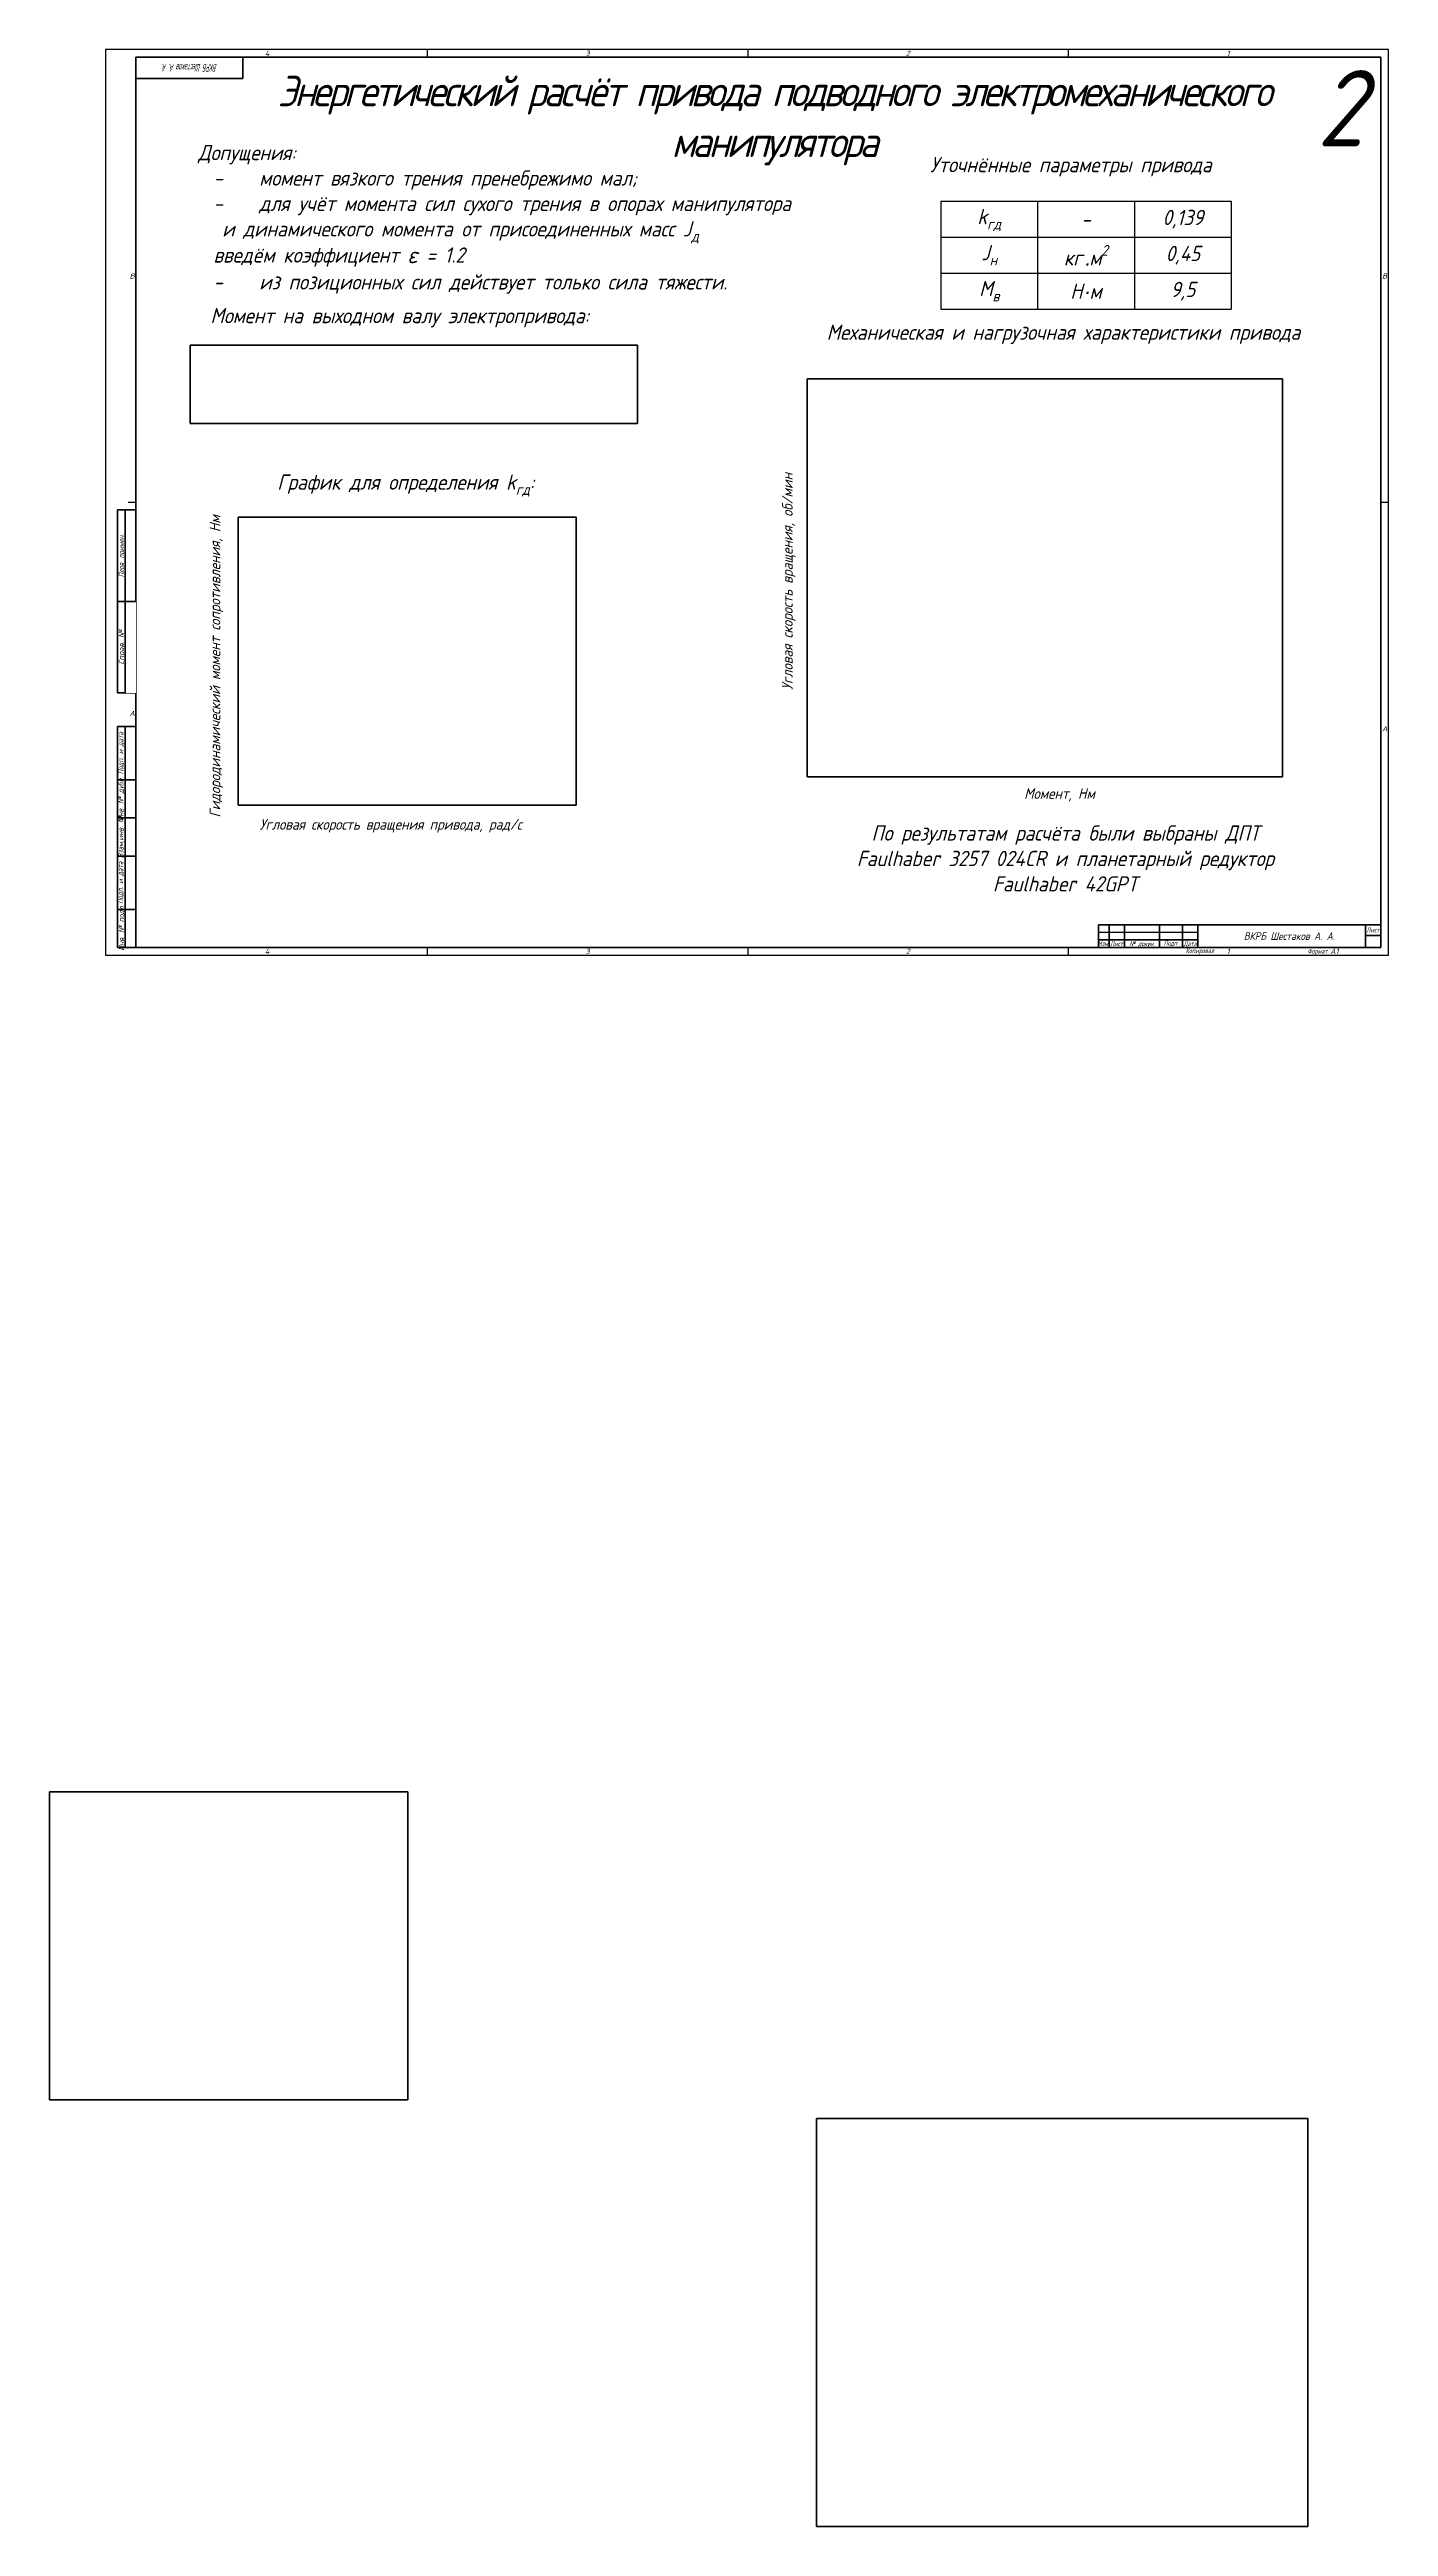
# Model space of a CAD drawing. Header units: millimetres. Extents: x 0 to 4532, y -1031 to 594.
# Drawn here: x 891 to 1768, y -1031 to 594 of the extents above; entities that cross this region are included whole.
import ezdxf
from ezdxf.enums import TextEntityAlignment as Align

# ---------------------------------------------------------------- set-up
doc = ezdxf.new("R2010")
doc.units = ezdxf.units.MM
doc.set_wipeout_variables(frame=1)
doc.layers.add('AM_BOR', color=7, linetype='Continuous', lineweight=50)
doc.layers.add('Текст', color=7, linetype='Continuous', lineweight=50)
doc.styles.add('ACGOSTTS', font='geniso.shx', dxfattribs={"oblique": 15})
doc.styles.get("Standard").update_dxf_attribs({"font": 'geniso.shx', "oblique": 15})
picture_1 = doc.add_image_def('image2.jpg', size_in_pixel=(554, 97))
picture_2 = doc.add_image_def('image3.jpg', size_in_pixel=(591, 509))
picture_3 = doc.add_image_def('image4.jpg', size_in_pixel=(811, 674))
picture_4 = doc.add_image_def('image5.jpg', size_in_pixel=(558, 476))
picture_5 = doc.add_image_def('image6.jpg', size_in_pixel=(760, 637))

# ---------------------------------------------------------------- blocks, each defined once
blk = doc.blocks.new('GOST_A1_LANDSCAPE')
at = {"layer": 'AM_BOR', "color": 1, "lineweight": 25}
for p, q in [((841, 594), (0, 594)), ((0, 594), (0, 0)), ((211, 594), (211, 589)), ((421, 594), (421, 589)), ((631, 594), (631, 589)), ((841, 0), (841, 594)), ((20, 297), (15, 297)), ((841, 297), (836, 297)), ((0, 0), (841, 0)), ((211, 5), (211, 0)), ((421, 5), (421, 0)), ((631, 5), (631, 0))]:
    blk.add_line(p, q, dxfattribs=at)
at = {"layer": 'AM_BOR', "color": 7, "lineweight": 50}
for p, q in [((836, 589), (20, 589)), ((20, 589), (20, 5)), ((836, 5), (836, 589)), ((20, 5), (836, 5))]:
    blk.add_line(p, q, dxfattribs=at)
at = {"layer": 'AM_BOR', "color": 1, "lineweight": 25, "style": 'ACGOSTTS', "oblique": 15}
for s, p in [('4', (106, 591.5)), ('3', (316, 591.5)), ('2', (526, 591.5)), ('1', (736, 591.5)), ('B', (17.5, 445.5)), ('B', (838.5, 445.5)), ('A', (17.5, 158.5)), ('A', (838.5, 148.5)), ('4', (106, 2.5)), ('3', (316, 2.5)), ('2', (526, 2.5)), ('1', (736, 2.5))]:
    blk.add_text(s, height=3.5, dxfattribs=at).set_placement(p, align=Align.MIDDLE_CENTER)
blk = doc.blocks.new('GOST_FORM2A')
at = {"layer": 'AM_BOR', "color": 7, "lineweight": 50}
for p, q in [((-185, 15), (-178, 15)), ((-185, 0), (-185, 15)), ((-185, 15), (0, 15)), ((-185, 5), (-120, 5)), ((0, 0), (-185, 0)), ((-178, 15), (-178, 0)), ((-178, 15), (-168, 15)), ((-168, 15), (-168, 0)), ((-168, 15), (-145, 15)), ((-145, 15), (-145, 0)), ((-145, 15), (-130, 15)), ((-130, 15), (-130, 0)), ((-130, 15), (-120, 15)), ((-120, 15), (-120, 0)), ((-10, 15), (-10, 0)), ((0, 8), (-10, 8)), ((0, 15), (0, 0))]:
    blk.add_line(p, q, dxfattribs=at)
at = {"layer": 'AM_BOR', "color": 1, "lineweight": 25}
blk.add_line((-185, 10), (-120, 10), dxfattribs=at)
at = {"layer": 'AM_BOR', "color": 1, "lineweight": 25, "style": 'ACGOSTTS', "oblique": 15, "width": 0.8}
for s, p in [('Изм.', (-181.7, 2.5)), ('Лист', (-173.2, 2.5)), ('№ докум.', (-156.5, 2.5)), ('Подп.', (-137.5, 2.9)), ('Дата', (-125, 2.5)), ('Лист', (-5.2, 11.5)), ('Копировал', (-118.6, -2.1))]:
    blk.add_text(s, height=3.17, dxfattribs=at).set_placement(p, align=Align.MIDDLE_CENTER)
blk.add_text('Формат', height=3.17, dxfattribs=at).set_placement((-35, -2.5), align=Align.MIDDLE_RIGHT)
at = {"layer": 'AM_BOR', "color": 2, "lineweight": 25, "style": 'ACGOSTTS', "oblique": 15}
blk.add_attdef('GEN-TITLE-PARTNO{22}', text='', height=5, dxfattribs=at).set_placement((-60, 7.5), align=Align.MIDDLE_CENTER)
at = {"layer": 'AM_BOR', "color": 2, "lineweight": 25, "style": 'ACGOSTTS', "oblique": 15, "width": 0.8}
blk.add_attdef('GEN-TITLE-SHEET{2.5}', text='', height=3.17, dxfattribs=at).set_placement((-5, 4), align=Align.MIDDLE_CENTER)
at = {"layer": 'AM_BOR', "color": 2, "lineweight": 25, "style": 'ACGOSTTS', "oblique": 15}
blk.add_attdef('GEN-TITLE-SIZ{15.7}', text='', height=3.5, dxfattribs=at).set_placement((-33.1, -2.5), align=Align.MIDDLE_LEFT)
blk = doc.blocks.new('GOST_EXT12')
at = {"layer": 'AM_BOR', "color": 7, "lineweight": 50, "ltscale": 0.3}
for p, q in [((0, 287), (-12, 287)), ((-12, 287), (-12, 167)), ((0, 167), (0, 287)), ((-12, 167), (0, 167))]:
    blk.add_line(p, q, dxfattribs=at)
at = {"layer": 'AM_BOR', "color": 7, "lineweight": 50}
for p, q in [((-12, 0), (-12, 145)), ((0, 145), (-12, 145)), ((-12, 145), (-12, 110)), ((-7, 0), (-7, 145)), ((0, 145), (0, 0)), ((0, 110), (-12, 110)), ((-12, 110), (-12, 85)), ((0, 85), (-12, 85)), ((-12, 85), (-12, 60)), ((0, 60), (-12, 60)), ((-12, 60), (-12, 25)), ((0, 25), (-12, 25)), ((-12, 25), (-12, 0)), ((0, 0), (-12, 0))]:
    blk.add_line(p, q, dxfattribs=at)
at = {"layer": 'AM_BOR', "color": 1, "lineweight": 25, "style": 'ACGOSTTS', "oblique": 15}
for s, width, p in [('Перв. примен.', 0.821392, (-9.5, 257)), ('Подп. и дата', 0.842977, (-10, 127.5)), ('Инв. № дубл.', 0.891828, (-9.9, 97.3)), ('Взам.инв. №', 0.899981, (-9.9, 72.5)), ('Подп. и дата', 0.842977, (-10.1, 42.5)), ('Инв. № подл', 0.910904, (-9.5, 12.5))]:
    blk.add_text(s, height=3.5, rotation=90, dxfattribs=dict(at, width=width)).set_placement(p, align=Align.MIDDLE_CENTER)
blk.add_text('Справ. №', height=3.5, rotation=90, dxfattribs=at).set_placement((-9.5, 197), align=Align.MIDDLE_CENTER)
at = {"layer": 'AM_BOR', "color": 2, "lineweight": 25, "style": 'ACGOSTTS', "oblique": 15, "width": 0.8}
for tag, p in [('GEN-TITLE-FREF{16}', (-3.5, 257)), ('GEN-TITLE-SDT2{10}', (-3.5, 127.5)), ('GEN-TITLE-CSTKN{7}', (-3.5, 97.5)), ('GEN-TITLE-RSTKN{7}', (-3.5, 72.5)), ('GEN-TITLE-SDT1{10}', (-3.5, 42.5)), ('GEN-TITLE-STKN{7}', (-3.5, 12.5))]:
    blk.add_attdef(tag, text='', height=3.17, rotation=90, dxfattribs=at).set_placement(p, align=Align.MIDDLE_CENTER)
blk.add_wipeout([(-7, 227), (-7, 167), (0, 167), (0, 227)])
at = {"layer": 'AM_BOR', "color": 7, "lineweight": 50, "ltscale": 0.3}
for p, q in [((-7, 167), (-7, 287)), ((-12, 227), (0, 227))]:
    blk.add_line(p, q, dxfattribs=at)
at = {"layer": 'AM_BOR', "color": 2, "lineweight": 25, "style": 'ACGOSTTS', "oblique": 15, "width": 0.8}
blk.add_attdef('GEN-TITLE-RPARTNO{16}', text='', height=3.17, rotation=90, dxfattribs=at).set_placement((-3.5, 197), align=Align.MIDDLE_CENTER)
blk = doc.blocks.new('GOST_EXT3_L')
at = {"layer": 'AM_BOR', "color": 7, "lineweight": 50}
for p, q in [((0, 0), (70, 0)), ((0, -14), (0, 0)), ((70, 0), (70, -14)), ((70, -14), (0, -14))]:
    blk.add_line(p, q, dxfattribs=at)
at = {"layer": 'AM_BOR', "color": 2, "lineweight": 25, "style": 'ACGOSTTS', "oblique": 15, "width": 0.8}
blk.add_attdef('GEN-TITLE-PARTNO{11.7}', text='', height=5, rotation=180, dxfattribs=at).set_placement((35, -7), align=Align.MIDDLE_CENTER)
blk = doc.blocks.new('*T10')
at = {"layer": 'Текст', "color": 0, "linetype": 'ByBlock', "lineweight": -2, "transparency": 16777216}
for p, q in [((0, 0), (190.5, 0)), ((0, 0), (0, -70.7)), ((63.5, 0), (63.5, -70.7)), ((127, 0), (127, -70.7)), ((190.5, 0), (190.5, -70.7)), ((0, -23.6), (190.5, -23.6)), ((0, -47.2), (190.5, -47.2)), ((0, -70.7), (190.5, -70.7))]:
    blk.add_line(p, q, dxfattribs=at)
at = {"layer": 'Текст', "color": 0, "transparency": 16777216, "char_height": 10, "width": 60.5, "attachment_point": 5}
for s, insert in [('\\A1;k{\\H0.7x;\\S^ гд;}', (31.8, -11.8)), ('-', (95.2, -11.8)), ('0,139', (158.8, -11.8)), ('\\A1;J{\\H0.7x;\\S^ н;}', (31.8, -35.4)), ('\\A1;кг{\\A0;\\fArial|b0|i0|c204|p34;\\C256;·}м{\\H0.7x;\\S2^ ;}', (95.2, -35.4)), ('0,45', (158.8, -35.4)), ('\\A1;М{\\H0.7x;\\S^ в;}', (31.8, -59)), ('Н{\\fArial|b0|i0|c204|p34;\\C256;·}м', (95.2, -59)), ('9,5', (158.8, -59))]:
    blk.add_mtext(s, dxfattribs=dict(at, insert=insert))

msp = doc.modelspace()

# ---------------------------------------------------------------- block references
msp.add_blockref('*T10', (1474.7, 494.5))
at = {"layer": 'Текст', "lineweight": 0}
for name, p in [('GOST_A1_LANDSCAPE', (927.2, 0)), ('GOST_EXT3_L', (947.2, 589))]:
    msp.add_blockref(name, p, dxfattribs=at)
ref = msp.add_blockref('GOST_EXT3_L', (947.2, 589), dxfattribs=at)
ref.add_attrib('GEN-TITLE-PARTNO{11.7}', 'ВКРБ Шестаков А. А.', dxfattribs={"layer": 'AM_BOR', "color": 2, "lineweight": 25, "height": 5, "rotation": 180, "style": 'ACGOSTTS', "oblique": 15, "width": 0.492612}).set_placement((982.2, 582), align=Align.MIDDLE_CENTER)
msp.add_blockref('GOST_FORM2A', (1763.2, 5), dxfattribs=at).add_auto_attribs({'GEN-TITLE-PARTNO{22}': 'ВКРБ Шестаков А. А.', 'GEN-TITLE-SIZ{15.7}': 'A1'})

# ---------------------------------------------------------------- texts
at = {"attachment_point": 1}
for s, width, insert, char_height in [('2', 126.413, (1721.3, 580.5), 50), ('\\A1;График для определения k{\\H0.7x;\\S^ гд;}:', 282.805, (1039.8, 315.3), 10)]:
    msp.add_mtext_dynamic_manual_height_columns(s, width=width, gutter_width=12.5, heights=[0], dxfattribs=dict(at, insert=insert, char_height=char_height))
at = {"layer": 'Текст', "insert": (1009, 576.8), "char_height": 20, "width": 712.335, "attachment_point": 1}
msp.add_mtext('\\pxqc;{\\T0.8;Энергетический расчёт привода подводного электромеханического манипулятора }', dxfattribs=at)
at = {"layer": 'Текст', "attachment_point": 1}
for s, width, insert, char_height in [('\\A1;Допущения:\\P\\pxi-3,l4,t4;-^Iмомент вязкого трения пренебрежимо мал;\\P-^Iдля учёт момента сил сухого трения в опорах манипулятора^J и динамического момента от присоединенных масс J{\\H0.7x;\\S^ д;} ^Jвведём коэффициент {\\A0;\\H1.08333x;ε} = 1.2 \\P-^Iиз позиционных сил действует только сила тяжести.', 618.173, (988, 531.4), 10), ('\\A1;Уточнённые параметры привода', 282.805, (1467.8, 523.5), 10), ('\\A1;Момент на выходном валу электропривода:', 282.805, (996, 424.5), 10), ('\\A1;\\pxqc;Механическая и нагрузочная характеристики привода', 302.908, (1403.7, 413.6), 10), ('Момент, Нм', 71.692, (1529.4, 109.5), 7), ('Угловая скорость вращения привода, рад/с', 219.571, (1028.3, 89.3), 7), ('\\A1;\\pxqc;По результатам расчёта были выбраны ДПТ {\\A0;Faulhaber 3257 024CR и планетарный редуктор Faulhaber 42GPT }', 302.908, (1405, 85.1), 10)]:
    msp.add_mtext_dynamic_manual_height_columns(s, width=width, gutter_width=12.5, heights=[0], dxfattribs=dict(at, insert=insert, char_height=char_height))
at = {"layer": 'Текст', "char_height": 7, "attachment_point": 1, "rotation": 90}
for s, width, insert in [('Угловая скорость вращения, об/мин', 177.721, (1370.7, 174)), ('Гидородинамический момент сопротивления, Нм', 237.225, (995.5, 90.3))]:
    msp.add_mtext_dynamic_manual_height_columns(s, width=width, gutter_width=12.5, heights=[0], dxfattribs=dict(at, insert=insert))

# ---------------------------------------------------------------- pictures from other files: only their frames are drawn
at = {"layer": 'Текст'}
image = msp.add_image(picture_1, insert=(982.8, 348.8), size_in_units=(293.2, 51.3), dxfattribs=at)
image.dxf.flags = 7
image = msp.add_image(picture_5, insert=(1387.2, 117), size_in_units=(311.5, 261.1), dxfattribs=at)
image.dxf.flags = 7
image = msp.add_image(picture_4, insert=(1014.3, 98.3), size_in_units=(221.5, 188.9), dxfattribs=at)
image.dxf.flags = 7
image = msp.add_image(picture_2, insert=(890.6, -750.9), size_in_units=(234.8, 202.2), dxfattribs=at)
image.dxf.flags = 7
image = msp.add_image(picture_3, insert=(1393.4, -1030.6), size_in_units=(321.9, 267.5), dxfattribs=at)
image.dxf.flags = 7

# ---------------------------------------------------------------- next in the draw order: block references
at = {"layer": 'Текст', "lineweight": 0}
msp.add_blockref('GOST_EXT12', (947.2, 5), dxfattribs=at)

doc.saveas('drawing.dxf')
